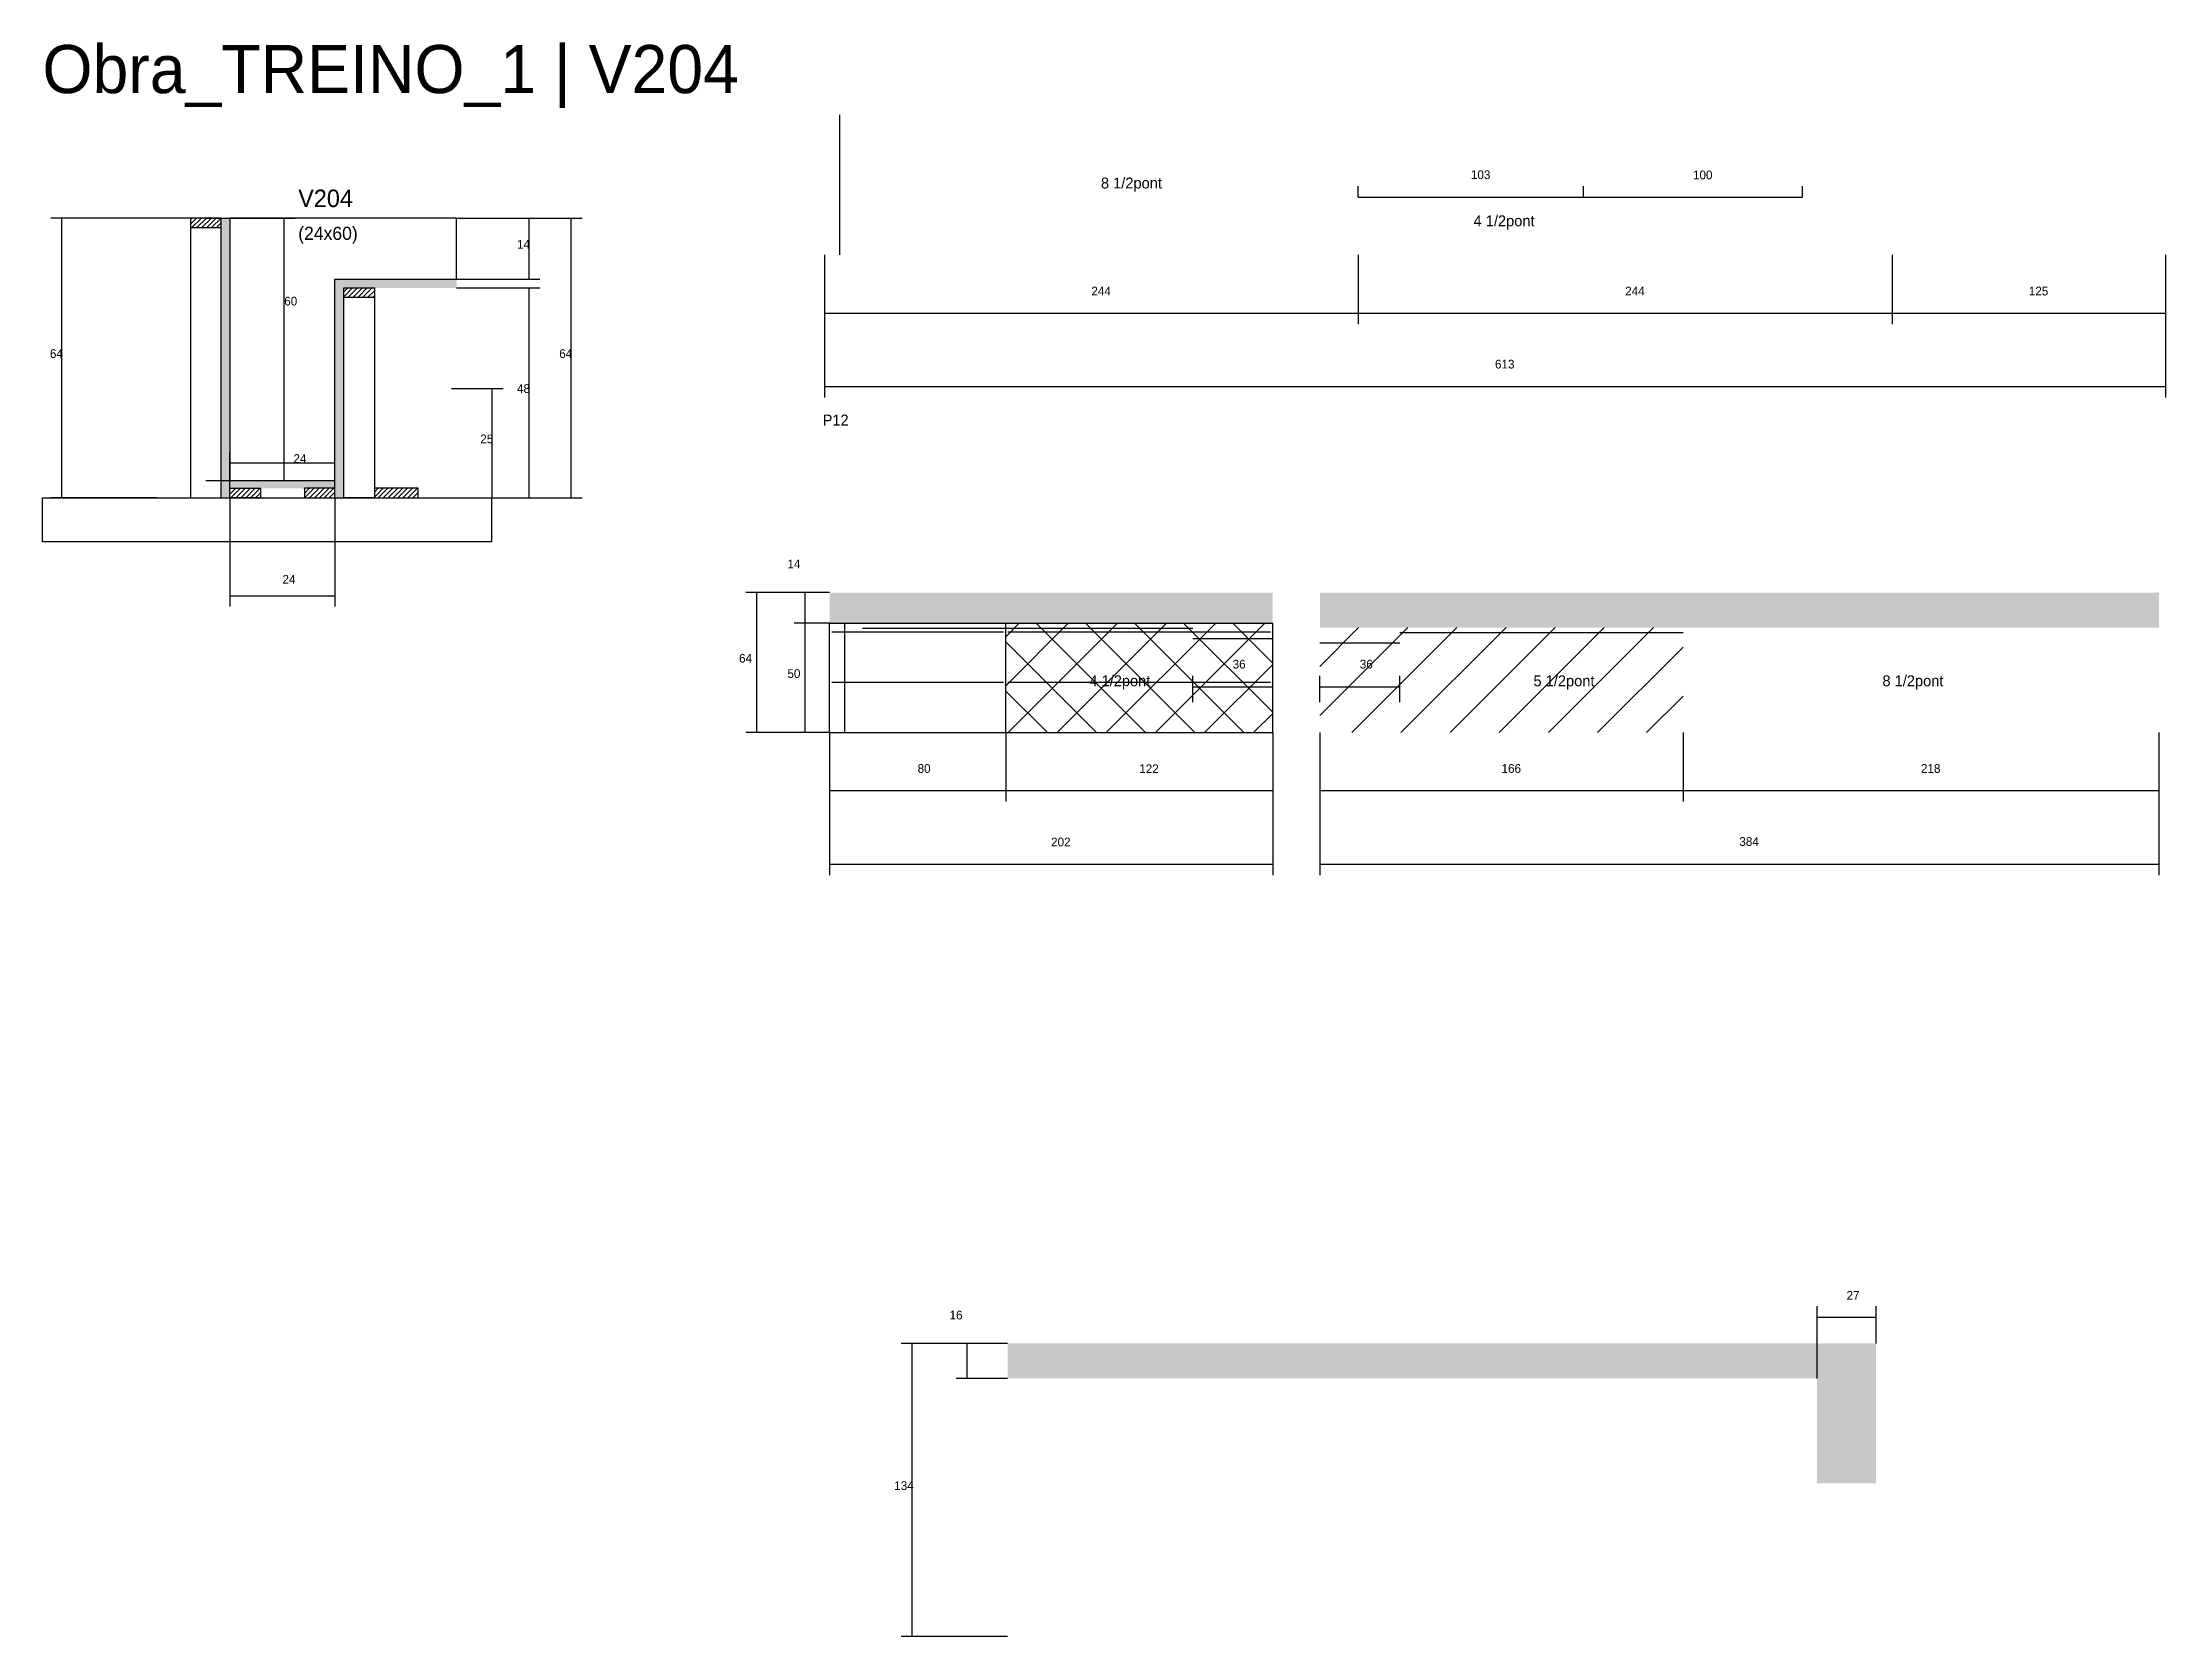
# Model space of a CAD drawing. Header units: metres. Extents: x -41 to 34800, y -36000 to 1848.
# Drawn here: x 23280 to 24250, y -7966 to -7237 of the extents above; entities that cross this region are included whole.
import ezdxf

# ---------------------------------------------------------------- set-up
doc = ezdxf.new("R2010")
doc.units = ezdxf.units.M
for name, color, linetype in [('CONCRETO', 251, 'Continuous'), ('COTA', 4, 'Continuous'), ('Cota Seção (2x)', 4, 'Continuous'), ('Hachura', 253, 'Continuous'), ('LABEL_ID', 3, 'Continuous'), ('Madeira', 126, 'Continuous'), ('NOMENCLATURA', 7, 'Continuous'), ('Painéis', 200, 'Continuous'), ('REAPROVEITAMENTO', 251, 'Continuous'), ('SARR_2.2x7', 40, 'Continuous'), ('Texto Seção', 7, 'Continuous')]:
    doc.layers.add(name, color=color, linetype=linetype)

msp = doc.modelspace()

# ---------------------------------------------------------------- texts
at = {"layer": 'COTA'}
for s, p in [('14', (23496.9, -7331.1)), ('244', (23759.4, -7352.5)), ('244', (24003.4, -7352.5)), ('125', (24187.9, -7352.5)), ('64', (23283.4, -7381.1)), ('64', (23516.2, -7381.1)), ('613', (23943.9, -7385.9)), ('48', (23496.9, -7397.1)), ('25', (23480.1, -7420.1)), ('24', (23389.7, -7484.3)), ('80', (23680, -7570.8)), ('122', (23781.3, -7570.9)), ('166', (23946.9, -7570.8)), ('218', (24138.6, -7570.8)), ('202', (23741, -7604.4)), ('384', (24055.6, -7604.2))]:
    msp.add_text(s, height=4, dxfattribs=at).set_placement(p)
at = {"layer": 'Cota Seção (2x)'}
for s, p in [('103', (23932.9, -7299.3)), ('100', (24034.4, -7299.4)), ('60', (23390.5, -7357.1)), ('24', (23394.7, -7429.1)), ('14', (23620.5, -7477.3)), ('64', (23598.4, -7520.4)), ('36', (23824, -7523.1)), ('36', (23882.1, -7523.1)), ('50', (23620.5, -7527.4)), ('27', (24104.6, -7811.7)), ('16', (23694.6, -7820.7)), ('134', (23669.3, -7898.7))]:
    msp.add_text(s, height=4, dxfattribs=at).set_placement(p)
at = {"layer": 'LABEL_ID'}
msp.add_text('Obra_TREINO_1 | V204', height=22, dxfattribs=at).set_placement((23280, -7260))
at = {"layer": 'NOMENCLATURA'}
for s, p in [('8 1/2pont', (23763.8, -7303.6)), ('4 1/2pont', (23934.1, -7320.9)), ('P12', (23636.6, -7412)), ('4 1/2pont', (23758.5, -7531.2)), ('5 1/2pont', (23961.5, -7531.2)), ('8 1/2pont', (24121, -7531.2))]:
    msp.add_text(s, height=5, dxfattribs=at).set_placement(p)
at = {"layer": 'Texto Seção'}
for s, height, p in [('V204', 8, (23396.9, -7312.1)), ('(24x60)', 6, (23396.9, -7327.1))]:
    msp.add_text(s, height=height, dxfattribs=at).set_placement(p)

# ---------------------------------------------------------------- hatches: boundary and pattern name
at = {"layer": 'COTA'}
h = msp.add_hatch(dxfattribs=at)
h.set_pattern_fill('AR-CONC', scale=0.03)
h.paths.add_polyline_path([(23639.8, -7502.4), (23639.8, -7488.4), (23639.8, -7488.4), (23842.3, -7488.4), (23842.3, -7488.4), (23842.3, -7502.4), (23842.3, -7502.4), (23639.8, -7502.4)])
h = msp.add_hatch(dxfattribs=at)
h.set_pattern_fill('AR-CONC', scale=0.03)
h.paths.add_polyline_path([(23863.9, -7488.4), (24247.4, -7488.4), (24247.4, -7488.4), (24247.4, -7504.4), (24247.4, -7504.4), (23863.9, -7504.4), (23863.9, -7504.4), (23863.9, -7488.4)])
h = msp.add_hatch(dxfattribs=at)
h.set_pattern_fill('AR-CONC', scale=0.03)
h.paths.add_polyline_path([(24118.1, -7895.7), (24118.1, -7831.7), (24118.1, -7831.7), (23721.1, -7831.7), (23721.1, -7831.7), (23721.1, -7847.7), (23721.1, -7847.7), (24091.1, -7847.7), (24091.1, -7847.7), (24091.1, -7895.7), (24091.1, -7895.7), (24118.1, -7895.7)])
at = {"layer": 'Hachura'}
h = msp.add_hatch(dxfattribs=at)
h.set_pattern_fill('ANSI31', scale=0.5)
h.paths.add_polyline_path([(23361.7, -7321.5), (23361.7, -7317.1), (23361.7, -7317.1), (23347.7, -7317.1), (23347.7, -7317.1), (23347.7, -7321.5), (23347.7, -7321.5), (23361.7, -7321.5)])
h = msp.add_hatch(color=8, dxfattribs=at)
h.dxf.hatch_style = 1
h.paths.add_polyline_path([(23361.7, -7317.1), (23365.7, -7317.1), (23365.7, -7317.1), (23365.7, -7445.1), (23365.7, -7445.1), (23361.7, -7445.1), (23361.7, -7445.1), (23361.7, -7317.1)])
h = msp.add_hatch(color=8, dxfattribs=at)
h.dxf.hatch_style = 1
h.paths.add_polyline_path([(23417.7, -7345.1), (23413.7, -7345.1), (23413.7, -7345.1), (23413.7, -7445.1), (23413.7, -7445.1), (23417.7, -7445.1), (23417.7, -7445.1), (23417.7, -7345.1)])
h = msp.add_hatch(color=8, dxfattribs=at)
h.dxf.hatch_style = 1
h.paths.add_polyline_path([(23413.7, -7349.1), (23413.7, -7345.1), (23413.7, -7345.1), (23469.3, -7345.1), (23469.3, -7345.1), (23469.3, -7349.1), (23469.3, -7349.1), (23413.7, -7349.1)])
h = msp.add_hatch(dxfattribs=at)
h.set_pattern_fill('ANSI31', scale=0.5)
h.paths.add_polyline_path([(23417.7, -7353.5), (23417.7, -7349.1), (23417.7, -7349.1), (23431.7, -7349.1), (23431.7, -7349.1), (23431.7, -7353.5), (23431.7, -7353.5), (23417.7, -7353.5)])
h = msp.add_hatch(color=8, dxfattribs=at)
h.dxf.hatch_style = 1
h.paths.add_polyline_path([(23365.7, -7440.7), (23365.7, -7437.1), (23365.7, -7437.1), (23413.7, -7437.1), (23413.7, -7437.1), (23413.7, -7440.7), (23413.7, -7440.7), (23365.7, -7440.7)])
h = msp.add_hatch(dxfattribs=at)
h.set_pattern_fill('ANSI31', scale=0.5)
h.paths.add_polyline_path([(23365.7, -7445.1), (23365.7, -7440.7), (23365.7, -7440.7), (23379.7, -7440.7), (23379.7, -7440.7), (23379.7, -7445.1), (23379.7, -7445.1), (23365.7, -7445.1)])
h = msp.add_hatch(dxfattribs=at)
h.set_pattern_fill('ANSI31', scale=0.5)
h.paths.add_polyline_path([(23413.7, -7445.1), (23413.7, -7440.7), (23413.7, -7440.7), (23399.7, -7440.7), (23399.7, -7440.7), (23399.7, -7445.1), (23399.7, -7445.1), (23413.7, -7445.1)])
h = msp.add_hatch(dxfattribs=at)
h.set_pattern_fill('ANSI31', scale=0.5)
h.paths.add_polyline_path([(23451.7, -7445.1), (23451.7, -7440.7), (23451.7, -7440.7), (23431.7, -7440.7), (23431.7, -7440.7), (23431.7, -7445.1), (23431.7, -7445.1), (23451.7, -7445.1)])
at = {"layer": 'REAPROVEITAMENTO'}
h = msp.add_hatch(dxfattribs=at)
h.set_pattern_fill('ANSI37', scale=5)
h.paths.add_polyline_path([(23720.3, -7502.4), (23720.3, -7552.4), (23720.3, -7552.4), (23842.3, -7552.4), (23842.3, -7552.4), (23842.3, -7502.4), (23842.3, -7502.4), (23720.3, -7502.4)])
h = msp.add_hatch(dxfattribs=at)
h.set_pattern_fill('ANSI31', scale=5)
h.paths.add_polyline_path([(23863.9, -7504.4), (23863.9, -7552.4), (23863.9, -7552.4), (24029.9, -7552.4), (24029.9, -7552.4), (24029.9, -7504.4), (24029.9, -7504.4), (23863.9, -7504.4)])

# ---------------------------------------------------------------- linework, layer by layer
at = {"layer": 'CONCRETO'}
msp.add_lwpolyline([(23469.3, -7345.1), (23469.3, -7317.1), (23365.7, -7317.1), (23365.7, -7345.1), (23365.7, -7345.1), (23365.7, -7437.1), (23413.7, -7437.1), (23413.7, -7345.1)], close=True, dxfattribs=at)
at = {"layer": 'COTA'}
for p, q in [((23347.7, -7317.1), (23283.9, -7317.1)), ((23288.9, -7445.1), (23288.9, -7317.1)), ((23469.3, -7317.1), (23526.7, -7317.1)), ((23469.3, -7317.1), (23507.4, -7317.1)), ((23502.4, -7345.1), (23502.4, -7317.1)), ((23521.7, -7445.1), (23521.7, -7317.1)), ((23637.4, -7334), (23637.4, -7365.6)), ((23637.4, -7334), (23637.4, -7399.1)), ((23881.4, -7334), (23881.4, -7365.6)), ((23881.4, -7334), (23881.4, -7365.6)), ((24125.4, -7334), (24125.4, -7365.6)), ((24125.4, -7334), (24125.4, -7365.6)), ((24250.4, -7334), (24250.4, -7365.6)), ((24250.4, -7334), (24250.4, -7399.1)), ((23469.3, -7345.1), (23507.4, -7345.1)), ((23469.3, -7349.1), (23507.4, -7349.1)), ((23502.4, -7445.1), (23502.4, -7349.1)), ((23637.4, -7360.6), (23881.4, -7360.6)), ((23881.4, -7360.6), (24125.4, -7360.6)), ((24125.4, -7360.6), (24250.4, -7360.6)), ((23637.4, -7394.1), (24250.4, -7394.1)), ((23467, -7395.1), (23490.6, -7395.1)), ((23485.6, -7445.1), (23485.6, -7395.1)), ((23332.1, -7445.1), (23283.9, -7445.1)), ((23365.7, -7445.1), (23365.7, -7494.8)), ((23413.7, -7445.1), (23413.7, -7494.8)), ((23447.3, -7445.1), (23526.7, -7445.1)), ((23447.3, -7445.1), (23507.4, -7445.1)), ((23467, -7445.1), (23490.6, -7445.1)), ((23365.7, -7489.8), (23413.7, -7489.8)), ((23639.8, -7552.4), (23639.8, -7583.9)), ((23639.8, -7552.4), (23639.8, -7617.5)), ((23720.3, -7552.4), (23720.3, -7583.9)), ((23720.3, -7552.4), (23720.3, -7583.9)), ((23842.3, -7552.4), (23842.3, -7583.9)), ((23842.3, -7552.4), (23842.3, -7617.5)), ((23863.9, -7552.4), (23863.9, -7583.9)), ((23863.9, -7552.4), (23863.9, -7617.5)), ((24029.9, -7552.4), (24029.9, -7583.9)), ((24029.9, -7552.4), (24029.9, -7583.9)), ((24247.4, -7552.4), (24247.4, -7583.9)), ((24247.4, -7552.4), (24247.4, -7617.5)), ((23639.8, -7578.9), (23720.3, -7578.9)), ((23720.3, -7578.9), (23842.3, -7578.9)), ((23863.9, -7578.9), (24029.9, -7578.9)), ((24029.9, -7578.9), (24247.4, -7578.9)), ((23639.8, -7612.5), (23842.3, -7612.5)), ((23863.9, -7612.5), (24247.4, -7612.5))]:
    msp.add_line(p, q, dxfattribs=at)
at = {"layer": 'Cota Seção (2x)'}
for p, q in [((23881.4, -7307.5), (23881.4, -7302.5)), ((23984.4, -7307.5), (23984.4, -7302.5)), ((23984.4, -7307.5), (23984.4, -7302.5)), ((24084.4, -7307.5), (24084.4, -7302.5)), ((23881.4, -7307.5), (23984.4, -7307.5)), ((23984.4, -7307.5), (24084.4, -7307.5)), ((23354.7, -7317.1), (23395.5, -7317.1)), ((23390.5, -7437.1), (23390.5, -7317.1)), ((23365.7, -7445.1), (23365.7, -7424.1)), ((23365.7, -7429.1), (23413.7, -7429.1)), ((23413.7, -7445.1), (23413.7, -7424.1)), ((23354.7, -7437.1), (23395.5, -7437.1)), ((23639.8, -7488.4), (23601.5, -7488.4)), ((23606.5, -7552.4), (23606.5, -7488.4)), ((23639.8, -7488.4), (23623.6, -7488.4)), ((23628.6, -7502.4), (23628.6, -7488.4)), ((23639.8, -7502.4), (23623.6, -7502.4)), ((23639.8, -7502.4), (23623.6, -7502.4)), ((23628.6, -7552.4), (23628.6, -7502.4)), ((23805.8, -7538.4), (23805.8, -7526.4)), ((23842.3, -7538.4), (23842.3, -7526.4)), ((23863.9, -7538.4), (23863.9, -7526.4)), ((23900.4, -7538.4), (23900.4, -7526.4)), ((23805.8, -7531.4), (23842.3, -7531.4)), ((23863.9, -7531.4), (23900.4, -7531.4)), ((23639.8, -7552.4), (23601.5, -7552.4)), ((23639.8, -7552.4), (23623.6, -7552.4)), ((24091.1, -7847.7), (24091.1, -7814.7)), ((24091.1, -7819.7), (24118.1, -7819.7)), ((24118.1, -7831.7), (24118.1, -7814.7)), ((23721.1, -7831.7), (23672.5, -7831.7)), ((23677.5, -7965.7), (23677.5, -7831.7)), ((23721.1, -7831.7), (23697.7, -7831.7)), ((23702.7, -7847.7), (23702.7, -7831.7)), ((23721.1, -7847.7), (23697.7, -7847.7)), ((23721.1, -7965.7), (23672.5, -7965.7))]:
    msp.add_line(p, q, dxfattribs=at)
at = {"layer": 'Madeira'}
for points in [[(23361.7, -7321.5), (23361.7, -7317.1), (23347.7, -7317.1), (23347.7, -7321.5)], [(23361.7, -7317.1), (23347.7, -7317.1), (23347.7, -7445.1), (23361.7, -7445.1)], [(23417.7, -7353.5), (23417.7, -7349.1), (23431.7, -7349.1), (23431.7, -7353.5)], [(23417.7, -7349.1), (23431.7, -7349.1), (23431.7, -7445.1), (23417.7, -7445.1)], [(23365.7, -7445.1), (23365.7, -7440.7), (23379.7, -7440.7), (23379.7, -7445.1)], [(23413.7, -7445.1), (23413.7, -7440.7), (23399.7, -7440.7), (23399.7, -7445.1)], [(23451.7, -7445.1), (23451.7, -7440.7), (23431.7, -7440.7), (23431.7, -7445.1)], [(23485.2, -7465.1), (23280, -7465.1), (23280, -7445.1), (23485.2, -7445.1)]]:
    msp.add_lwpolyline(points, close=True, dxfattribs=at)
at = {"layer": 'Painéis'}
for p, q in [((23639.8, -7502.4), (23842.3, -7502.4)), ((23639.8, -7552.4), (23639.8, -7502.4)), ((23720.3, -7552.4), (23720.3, -7502.4)), ((23842.3, -7552.4), (23842.3, -7502.4)), ((23639.8, -7552.4), (23842.3, -7552.4))]:
    msp.add_line(p, q, dxfattribs=at)
at = {"layer": 'SARR_2.2x7'}
for p, q in [((23644.4, -7334), (23644.4, -7270)), ((23640.8, -7506.33), (23719.3, -7506.33)), ((23646.8, -7552.4), (23646.8, -7502.4)), ((23654.8, -7504.6), (23720.3, -7504.6)), ((23720.3, -7504.6), (23805.8, -7504.6)), ((23721.3, -7506.33), (23841.3, -7506.33)), ((23805.8, -7509.4), (23842.3, -7509.4)), ((23900.4, -7506.6), (24029.9, -7506.6)), ((23863.9, -7511.4), (23900.4, -7511.4)), ((23640.8, -7529.37), (23719.3, -7529.37)), ((23721.3, -7529.37), (23841.3, -7529.37))]:
    msp.add_line(p, q, dxfattribs=at)

msp.set_redraw_order([(e.dxf.handle, doc.entitydb.next_handle()) for e in msp.query("TEXT MTEXT ATTDEF DIMENSION ARC_DIMENSION")])  # texts and dimensions are drawn at this point

doc.saveas('drawing.dxf')
